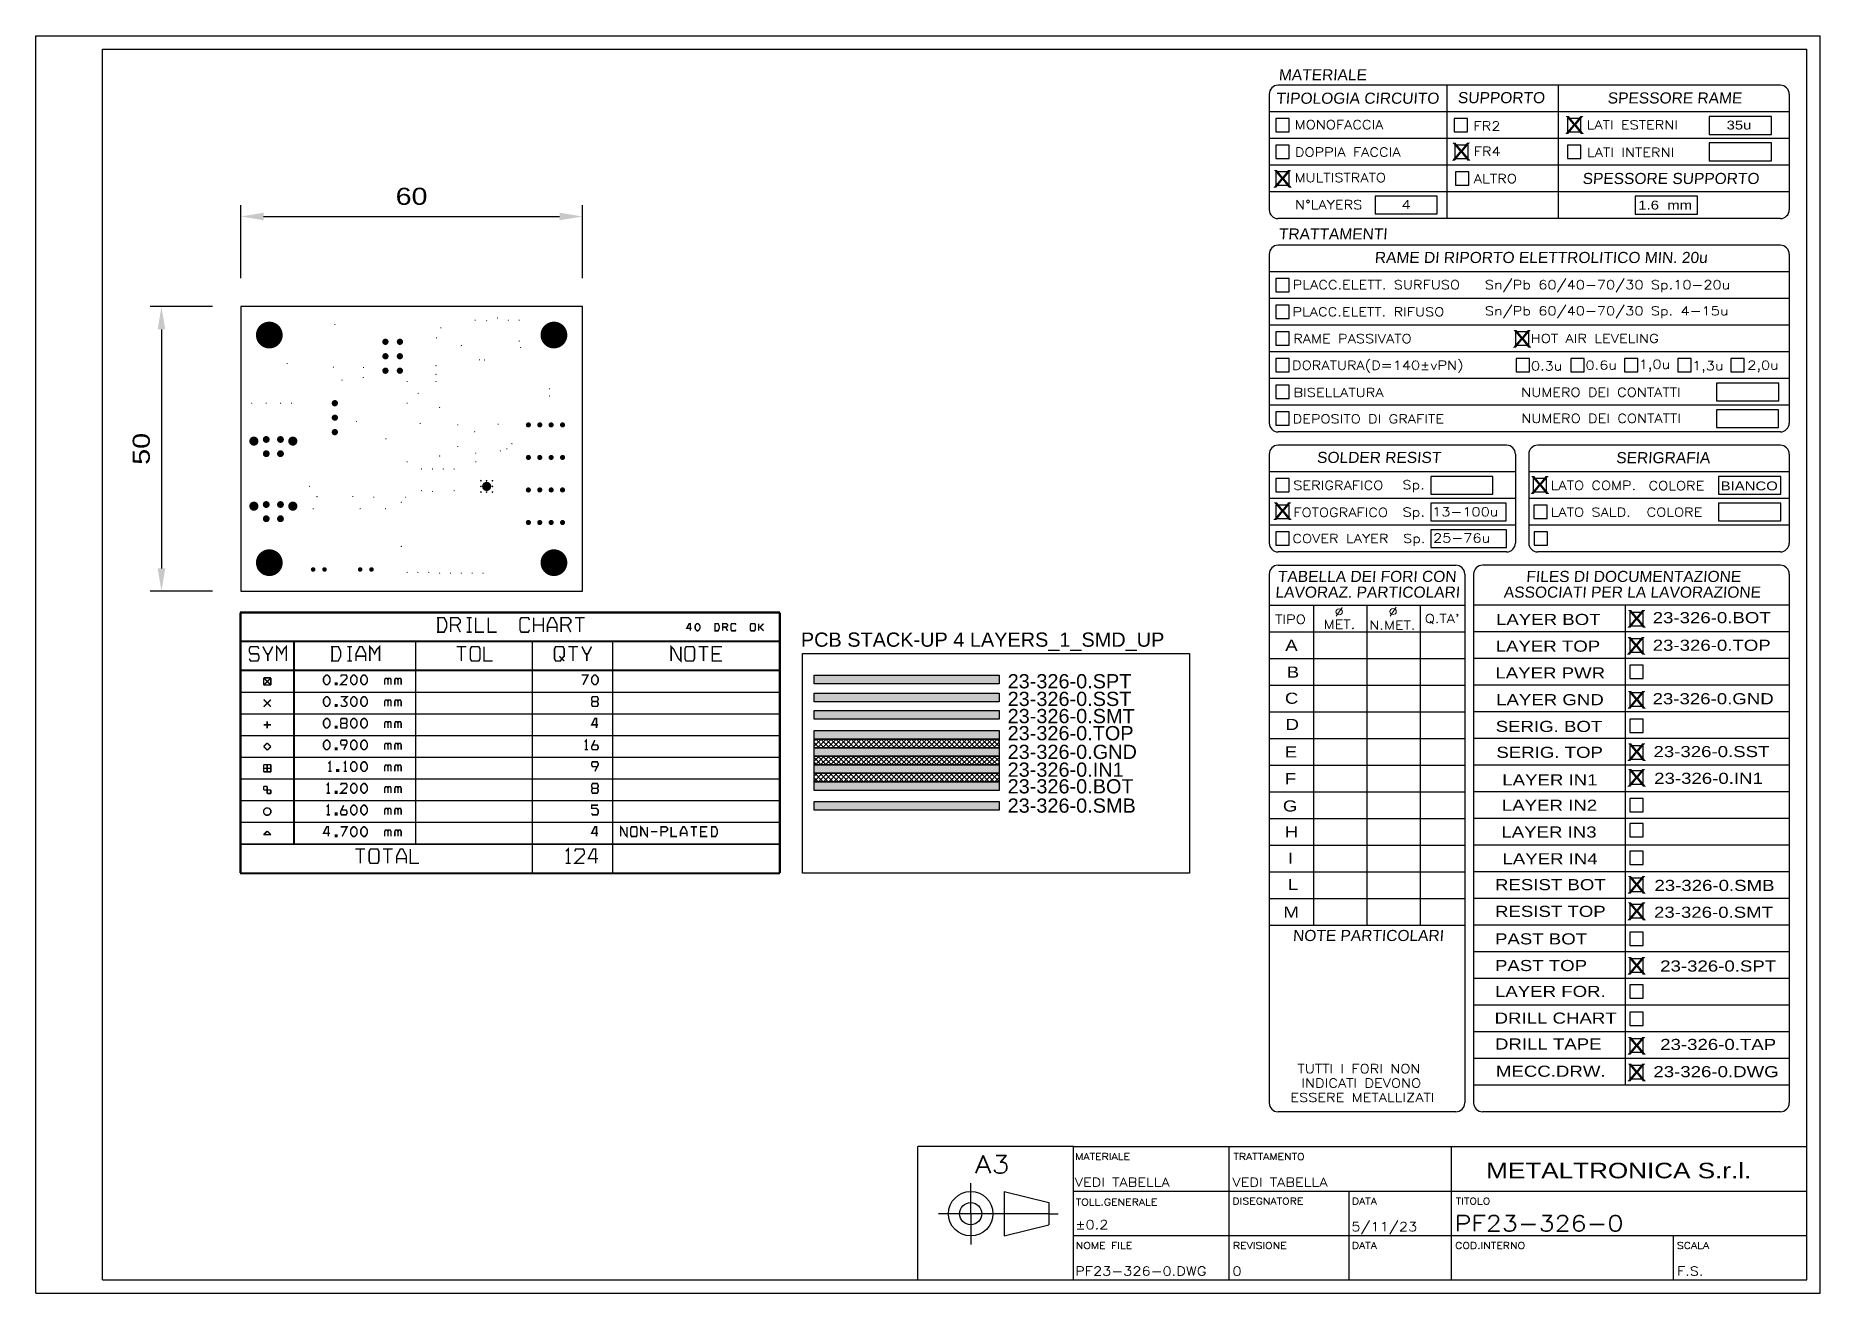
# Paper-space layout 'Layout1' of a CAD drawing. Extents: x 0 to 402, y 0 to 283.
# The model-space entities are those that its viewports show. They can reach past a viewport. Long polylines and large blocks are cut down to what shows.
import ezdxf
from ezdxf.enums import TextEntityAlignment as Align

# ---------------------------------------------------------------- set-up
doc = ezdxf.new("R2010")
doc.units = 0
doc.header["$LTSCALE"] = 10
doc.header["$MEASUREMENT"] = 0
doc.layers.get('0').update_dxf_attribs({"linetype": 'CONTINUOUS'})
doc.layers.get('Defpoints').update_dxf_attribs({"linetype": 'CONTINUOUS'})
for name, color, linetype in [('23-326-0_DRD', 2, 'CONTINUOUS'), ('ATTRIBUTI', 7, 'CONTINUOUS'), ('CARTIGLIO', 7, 'CONTINUOUS'), ('OGGETTO', 7, 'CONTINUOUS'), ('QUOTE', 6, 'CONTINUOUS'), ('TABELLA', 7, 'CONTINUOUS'), ('THRUHOLE_NPT', 13, 'CONTINUOUS'), ('THRUHOLE_TAP', 8, 'CONTINUOUS'), ('VIEWPORT', 7, 'CONTINUOUS')]:
    doc.layers.add(name, color=color, linetype=linetype)
doc.layers.get('VIEWPORT').off()
doc.styles.add('ROMANS', font='romans', dxfattribs={"height": 4})
doc.styles.add('STILE25', font='arial.ttf', dxfattribs={"width": 1.2, "height": 2.5})
doc.styles.add('STILE3', font='arial.ttf', dxfattribs={"width": 1.2, "height": 3})
doc.styles.add('STILE35', font='arial.ttf', dxfattribs={"width": 1.2, "height": 3.5})
doc.styles.add('STYLE4', font='arial.ttf', dxfattribs={"width": 1.2, "height": 4})
doc.dimstyles.new('QUOTE', dxfattribs={"dimscale": 0, "dimtxt": 3, "dimasz": 4, "dimexe": 2, "dimexo": 5, "dimgap": 2, "dimtad": 1, "dimdec": 1, "dimzin": 13, "dimdsep": 46, "dimtxsty": 'STILE3', "dimcen": 0, "dimclrt": 7, "dimadec": 0, "dimazin": 0, "dimtfac": 0.666667, "dimtdec": 1, "dimtofl": 0, "dimtmove": 2, "dimatfit": 3, "dimfxl": 0, "dimtolj": 1, "dimtzin": 13, "dimarcsym": 0})

psp = doc.layouts.get("Layout1")

msp = doc.modelspace()

# ---------------------------------------------------------------- texts
at = {"layer": 'OGGETTO', "style": 'STILE25'}
for s, p in [('PCB STACK-UP 4 LAYERS_1_SMD_UP', (217.91, 247.68)), ('23-326-0.SPT', (254.23, 240.37)), ('23-326-0.SST', (254.23, 237.27)), ('23-326-0.SMT', (254.23, 234.25)), ('23-326-0.TOP', (254.23, 231.25)), ('23-326-0.GND', (254.23, 227.96)), ('23-326-0.IN1', (254.23, 224.84)), ('23-326-0.BOT', (254.23, 221.91)), ('23-326-0.SMB', (254.23, 218.52))]:
    msp.add_text(s, height=2.5, dxfattribs=at).set_placement(p)

# ---------------------------------------------------------------- blocks, each defined once
blk = doc.blocks.new('QD')
at = {"layer": 'ATTRIBUTI', "linetype": 'Continuous'}
blk.add_lwpolyline([(-1.5, 1.5), (-1.5, -1.5), (1.5, -1.5), (1.5, 1.5)], close=True, dxfattribs=at)
blk = doc.blocks.new('TABELLAPCB2')
at = {"layer": 'ATTRIBUTI', "color": 6, "linetype": 'Continuous'}
for p, q in [((116, 239.99), (102, 239.99)), ((102, 239.99), (102, 235.99)), ((116, 235.99), (116, 239.99)), ((102, 235.99), (116, 235.99))]:
    blk.add_line(p, q, dxfattribs=at)
for points in [[(102, 241.91), (116, 241.91), (116, 245.91), (102, 245.91)], [(26.82, 224.03), (40.82, 224.03), (40.82, 228.03), (26.82, 228.03)], [(85.36, 223.98), (99.36, 223.98), (99.36, 227.98), (85.36, 227.98)], [(103.65, 181.96), (117.65, 181.96), (117.65, 185.96), (103.65, 185.96)], [(103.61, 175.96), (117.61, 175.96), (117.61, 179.96), (103.61, 179.96)], [(39.33, 160.95), (53.33, 160.95), (53.33, 164.95), (39.33, 164.95)], [(104.08, 160.96), (118.08, 160.96), (118.08, 164.96), (104.08, 164.96)], [(39.34, 154.96), (56.34, 154.96), (56.34, 158.96), (39.34, 158.96)], [(104.09, 154.96), (118.09, 154.96), (118.09, 158.96), (104.09, 158.96)], [(39.4, 148.96), (56.4, 148.96), (56.4, 152.96), (39.4, 152.96)]]:
    blk.add_lwpolyline(points, close=True, dxfattribs=at)
at = {"layer": 'TABELLA', "color": 1, "linetype": 'Continuous'}
for p, q in [((118, 252.96), (5, 252.96)), ((43, 252.96), (43, 222.96)), ((68, 252.96), (68, 222.96)), ((3, 250.96), (3, 224.96)), ((120, 250.96), (120, 224.96)), ((120, 246.96), (3, 246.96)), ((118, 222.96), (5, 222.96)), ((118, 216.96), (5, 216.96)), ((3, 214.96), (3, 176.96)), ((120, 214.96), (120, 176.96)), ((120, 210.96), (3, 210.96)), ((118, 174.96), (5, 174.96)), ((3, 169.96), (3, 149.96)), ((56.41, 171.96), (5, 171.96)), ((58.41, 169.96), (58.41, 149.96)), ((61.41, 169.96), (61.41, 149.96)), ((118, 171.96), (63.41, 171.96)), ((120, 169.96), (120, 149.96)), ((58.41, 165.96), (3, 165.96)), ((120, 165.96), (61.41, 165.96)), ((56.41, 147.96), (5, 147.96)), ((5, 144.96), (45, 144.96)), ((118, 144.96), (51, 144.96)), ((118, 147.96), (63.41, 147.96)), ((3, 142.96), (3, 111.96)), ((47, 142.96), (47, 23.96)), ((49, 142.96), (49, 23.96)), ((120, 142.96), (120, 23.96)), ((3, 135.96), (47, 135.96)), ((120, 135.96), (49, 135.96)), ((3, 111.96), (3, 108.96)), ((3, 108.96), (3, 66.96)), ((3, 66.96), (3, 63.96)), ((3, 63.96), (47, 63.96)), ((3, 63.96), (3, 23.96)), ((45, 21.96), (5, 21.96)), ((118, 21.96), (51, 21.96))]:
    blk.add_line(p, q, dxfattribs=at)
at = {"layer": 'TABELLA', "color": 6, "linetype": 'Continuous'}
for p, q in [((120, 240.96), (3, 240.96)), ((120, 234.96), (3, 234.96)), ((120, 228.96), (3, 228.96)), ((120, 204.96), (3, 204.96)), ((120, 198.96), (3, 198.96)), ((120, 192.96), (3, 192.96)), ((120, 186.96), (3, 186.96)), ((120, 180.96), (3, 180.96)), ((58.41, 159.96), (3, 159.96)), ((120, 159.96), (61.41, 159.96)), ((58.41, 153.96), (3, 153.96)), ((120, 153.96), (61.41, 153.96)), ((13, 135.96), (13, 63.96)), ((25, 135.96), (25, 63.96)), ((37, 135.96), (37, 63.96)), ((83.05, 135.96), (83.05, 27.96)), ((3, 129.96), (47, 129.96)), ((120, 129.96), (49, 129.96)), ((3, 123.96), (47, 123.96)), ((120, 123.96), (49, 123.96)), ((3, 117.96), (47, 117.96)), ((120, 117.96), (49, 117.96)), ((3, 111.96), (47, 111.96)), ((120, 111.96), (49, 111.96)), ((3, 105.96), (47, 105.96)), ((120, 105.96), (49, 105.96)), ((3, 99.96), (47, 99.96)), ((120, 99.96), (49, 99.96)), ((3, 93.96), (47, 93.96)), ((120, 93.96), (49, 93.96)), ((3, 87.96), (47, 87.96)), ((120, 87.96), (49, 87.96)), ((3, 81.96), (47, 81.96)), ((120, 81.96), (49, 81.96)), ((3, 75.96), (47, 75.96)), ((120, 75.96), (49, 75.96)), ((3, 69.96), (47, 69.96)), ((120, 69.96), (49, 69.96)), ((120, 63.96), (49, 63.96)), ((120, 57.96), (49, 57.96)), ((120, 51.96), (49, 51.96)), ((120, 45.96), (49, 45.96)), ((120, 39.96), (49, 39.96)), ((120, 33.96), (49, 33.96)), ((120, 27.96), (49, 27.96))]:
    blk.add_line(p, q, dxfattribs=at)
at = {"layer": 'TABELLA', "color": 1, "linetype": 'Continuous'}
for centre, start, end in [((5, 250.96), 90, 180), ((118, 250.96), 0, 90), ((5, 224.96), 180, 270), ((118, 224.96), 270, 0), ((5, 214.96), 90, 180), ((118, 214.96), 0, 90), ((5, 176.96), 180, 270), ((118, 176.96), 270, 0), ((5, 169.96), 90, 180), ((56.41, 169.96), 0, 90), ((63.41, 169.96), 90, 180), ((118, 169.96), 0, 90), ((5, 149.96), 180, 270), ((56.41, 149.96), 270, 0), ((63.41, 149.96), 180, 270), ((118, 149.96), 270, 0), ((5, 142.96), 90, 180), ((45, 142.96), 0, 90), ((51, 142.96), 90, 180), ((118, 142.96), 0, 90), ((5, 23.96), 180, 270), ((45, 23.96), 270, 0), ((51, 23.96), 180, 270), ((118, 23.96), 270, 0)]:
    blk.add_arc(centre, 2, start, end, dxfattribs=at)
at = {"layer": 'TABELLA', "linetype": 'Continuous'}
for p in [(6, 244), (46.11, 243.96), (71.62, 243.96), (6, 238), (46.25, 237.96), (71.62, 237.96), (6, 232), (46.4, 231.96), (6, 208), (6, 202), (6, 196), (59.91, 195.96), (6, 190), (60.05, 189.96), (72.34, 189.96), (84.42, 189.96), (96.42, 189.96), (108.34, 189.96), (6, 184), (6, 178), (6, 163), (63.9, 162.96), (6, 157), (64.05, 156.96), (6, 151), (64.11, 150.96), (85.62, 132.85), (85.62, 126.9), (85.62, 120.96), (85.62, 114.74), (85.62, 108.8), (85.62, 102.85), (85.62, 97.18), (85.62, 90.93), (85.62, 85.36), (85.62, 79.15), (85.62, 73.07), (85.62, 67.12), (85.62, 60.86), (85.62, 54.86), (85.62, 49.03), (85.62, 42.85), (85.62, 36.85), (85.62, 30.87)]:
    blk.add_blockref('QD', p, dxfattribs=at)
at = {"layer": 'ATTRIBUTI', "linetype": 'Continuous', "width": 1.2, "flags": 8}
for tag, height, style, p in [('X', 4, 'STYLE4', (6.1, 244.01)), ('X', 4, 'STYLE4', (71.7, 244.01)), ('VAL', 2, 'STILE25', (108.7, 244.01)), ('X', 4, 'STYLE4', (6, 237.91)), ('X', 4, 'STYLE4', (46.2, 238.01)), ('VAL', 2, 'STILE25', (92.09, 226)), ('X', 4, 'STYLE4', (6, 208.01)), ('X', 4, 'STYLE4', (6, 163.01)), ('X', 4, 'STYLE4', (63.9, 163.01)), ('VAL', 2, 'STILE25', (46.4, 163.01)), ('COL', 2, 'STILE25', (111, 162.81))]:
    blk.add_attdef(tag, text='', height=height, dxfattribs=dict(at, style=style)).set_placement(p, align=Align.MIDDLE_CENTER)
at = {"layer": 'ATTRIBUTI', "linetype": 'Continuous', "width": 1.2}
for tag, height, style, p in [('X', 4, 'STYLE4', (46.1, 244.01)), ('X', 4, 'STYLE4', (71.6, 238.01)), ('VAL', 2, 'STILE25', (108.96, 238.08)), ('X', 4, 'STYLE4', (6, 231.91)), ('X', 4, 'STYLE4', (46.4, 232.01)), ('X', 4, 'STYLE4', (6, 202.01)), ('X', 4, 'STYLE4', (6, 196.01)), ('X', 4, 'STYLE4', (59.9, 195.91)), ('X', 4, 'STYLE4', (6, 190.01)), ('X', 4, 'STYLE4', (60, 189.91)), ('X', 4, 'STYLE4', (72.3, 189.91)), ('X', 4, 'STYLE4', (84.4, 189.91)), ('X', 4, 'STYLE4', (96.4, 190.01)), ('X', 4, 'STYLE4', (108.3, 190.01)), ('X', 4, 'STYLE4', (6, 184.01)), ('NUM', 2, 'STILE25', (110.99, 183.91)), ('X', 4, 'STYLE4', (6, 178.01)), ('NUM', 2, 'STILE25', (111.02, 178.01)), ('X', 4, 'STYLE4', (6, 157.11)), ('X', 4, 'STYLE4', (64, 157.01)), ('BIANCO', 2, 'STILE25', (111.1, 156.91)), ('X', 4, 'STYLE4', (6, 151.01)), ('X', 4, 'STYLE4', (85.68, 132.91)), ('CSXXXR1.BOT', 2.5, 'STILE25', (102.56, 133.16)), ('X', 4, 'STYLE4', (85.54, 126.83)), ('DIA', 2.5, 'STILE25', (19.2, 127.01)), ('DIA', 2.5, 'STILE25', (31.1, 126.91)), ('QTA', 2.5, 'STILE25', (42.1, 126.91)), ('CSXXXR1.TOP', 2.5, 'STILE25', (102.56, 126.94)), ('DIA', 2.5, 'STILE25', (19.2, 120.91)), ('DIA', 2.5, 'STILE25', (31.1, 121.01)), ('QTA', 2.5, 'STILE25', (42.1, 120.91)), ('X', 4, 'STYLE4', (85.68, 120.88)), ('CSXXXR1.PWR', 2.5, 'STILE25', (103.25, 121)), ('X', 4, 'STYLE4', (85.68, 114.67)), ('DIA', 2.5, 'STILE25', (19.1, 114.91)), ('DIA', 2.5, 'STILE25', (31.1, 114.81)), ('QTA', 2.5, 'STILE25', (42, 114.91)), ('CSXXXR1.GND', 2.5, 'STILE25', (102.89, 114.92)), ('DIA', 2.5, 'STILE25', (19.1, 108.91)), ('DIA', 2.5, 'STILE25', (31.2, 108.91)), ('QTA', 2.5, 'STILE25', (42.1, 108.91)), ('X', 4, 'STYLE4', (85.68, 108.86)), ('CSXXXR1.SSB', 2.5, 'STILE25', (102.57, 108.97)), ('X', 4, 'STYLE4', (85.68, 102.91)), ('DIA', 2.5, 'STILE25', (19, 102.91)), ('DIA', 2.5, 'STILE25', (31.3, 103.11)), ('QTA', 2.5, 'STILE25', (42.3, 102.91)), ('CSXXXR1.SST', 2.5, 'STILE25', (102.5, 103.03)), ('DIA', 2.5, 'STILE25', (19.1, 96.91)), ('DIA', 2.5, 'STILE25', (31.3, 97.11)), ('QTA', 2.5, 'STILE25', (42.2, 97.21)), ('X', 4, 'STYLE4', (85.68, 97.13)), ('CSXXXR1.IN1', 2.5, 'STILE25', (101.84, 97.01)), ('X', 4, 'STYLE4', (85.68, 90.99)), ('CSXXXR1.IN2', 2.5, 'STILE25', (101.79, 91.24)), ('DIA', 2.5, 'STILE25', (19.2, 90.91)), ('DIA', 2.5, 'STILE25', (31.3, 91.01)), ('QTA', 2.5, 'STILE25', (42, 90.91)), ('DIA', 2.5, 'STILE25', (19.2, 84.91)), ('DIA', 2.5, 'STILE25', (31.4, 85.11)), ('QTA', 2.5, 'STILE25', (42, 84.91)), ('X', 4, 'STYLE4', (85.68, 85.58)), ('CSXXXR1.IN3', 2.5, 'STILE25', (101.63, 84.93)), ('X', 4, 'STYLE4', (85.68, 79.23)), ('DIA', 2.5, 'STILE25', (19.1, 78.91)), ('DIA', 2.5, 'STILE25', (31.4, 79.01)), ('QTA', 2.5, 'STILE25', (42.1, 79.01)), ('CSXXXR1.IN4', 2.5, 'STILE25', (101.78, 78.94)), ('DIA', 2.5, 'STILE25', (19.1, 72.91)), ('DIA', 2.5, 'STILE25', (31.3, 73.01)), ('QTA', 2.5, 'STILE25', (41.9, 73.01)), ('X', 4, 'STYLE4', (85.68, 73.02)), ('CSXXXR1.SMB', 2.5, 'STILE25', (103.19, 72.9)), ('DIA', 2.5, 'STILE25', (31.3, 67.11)), ('X', 4, 'STYLE4', (85.68, 67.07)), ('DIA', 2.5, 'STILE25', (19.1, 66.91)), ('QTA', 2.5, 'STILE25', (42, 66.91)), ('CSXXXR1.SMT', 2.5, 'STILE25', (102.97, 66.87)), ('X', 4, 'STYLE4', (85.68, 60.81)), ('CSXXXR1.SPB', 2.5, 'STILE25', (102.72, 60.95)), ('X', 4, 'STYLE4', (85.68, 54.81)), ('CSXXXR1.SMT', 2.5, 'STILE25', (104.02, 54.77)), ('X', 4, 'STYLE4', (85.68, 48.99)), ('CSXXXR1.DRL', 2.5, 'STILE25', (104.09, 48.95)), ('X', 4, 'STYLE4', (85.68, 42.8)), ('CSXXXR1.DRD', 2.5, 'STILE25', (104.36, 43.13)), ('X', 4, 'STYLE4', (85.68, 36.8)), ('CSXXXR1.TAP', 2.5, 'STILE25', (104.02, 37.12)), ('X', 4, 'STYLE4', (85.68, 30.82)), ('CSXXXR1.DWG', 2.5, 'STILE25', (103.53, 31))]:
    blk.add_attdef(tag, text='', height=height, dxfattribs=dict(at, style=style)).set_placement(p, align=Align.MIDDLE_CENTER)
at = {"layer": 'TABELLA', "linetype": 'Continuous', "style": 'STILE25', "oblique": 4}
for s, p in [('MATERIALE', (5.12, 254.07)), ('TIPOLOGIA CIRCUITO', (4.54, 248.8)), ('SUPPORTO', (45.4, 248.93)), ('SPESSORE RAME', (79.1, 248.86)), ('SPESSORE SUPPORTO', (73.45, 230.74)), ('TRATTAMENTI', (5.12, 218.26)), ('RAME DI RIPORTO ELETTROLITICO MIN. 20u', (26.7, 212.96)), ('SOLDER RESIST', (13.71, 167.97)), ('SERIGRAFIA', (81.02, 167.91)), ('TABELLA DEI FORI CON', (4.9, 141.19)), ('FILES DI DOCUMENTAZIONE', (60.8, 141.19)), ('LAVORAZ. PARTICOLARI', (4.35, 137.65)), ('ASSOCIATI PER LA LAVORAZIONE', (55.73, 137.65)), ('NOTE PARTICOLARI', (8.3, 60.39))]:
    blk.add_text(s, height=2.5, dxfattribs=at).set_placement(p)
at = {"layer": 'TABELLA', "linetype": 'Continuous', "width": 1.2}
for s, height, style, p in [('MONOFACCIA', 2, 'ROMANS', (8.75, 243.1)), ('LATI ESTERNI', 2, 'ROMANS', (74.41, 243.06)), ('FR2', 2, 'ROMANS', (48.96, 242.8)), ('DOPPIA FACCIA', 2, 'ROMANS', (8.78, 236.93)), ('FR4', 2, 'ROMANS', (49.03, 237.1)), ('LATI INTERNI', 2, 'ROMANS', (74.49, 236.85)), ('MULTISTRATO', 2, 'ROMANS', (8.7, 231.18)), ('ALTRO', 2, 'ROMANS', (49.05, 230.96)), ('N°LAYERS', 2, 'ROMANS', (8.83, 225.09)), ('PLACC.ELETT. SURFUSO ', 2, 'ROMANS', (8.29, 207.08)), ('Sn/Pb 60/40-70/30 Sp.10-20u', 2, 'ROMANS', (51.52, 207.08)), ('PLACC.ELETT. RIFUSO ', 2, 'ROMANS', (8.24, 200.99)), ('Sn/Pb 60/40-70/30 Sp. 4-15u', 2, 'ROMANS', (51.52, 201.2)), ('RAME PASSIVATO', 2, 'ROMANS', (8.41, 194.95)), ('HOT AIR LEVELING', 2, 'ROMANS', (61.84, 194.99)), ('DORATURA(D=140%%PvPN)', 2, 'ROMANS', (8.15, 188.96)), ('0.3u', 2, 'ROMANS', (61.89, 188.8)), ('0.6u', 2, 'ROMANS', (74.17, 188.99)), ('1,0u', 2, 'ROMANS', (86.13, 189.19)), ('1,3u', 2, 'ROMANS', (98.14, 188.87)), ('2,0u', 2, 'ROMANS', (110.56, 188.99)), ('BISELLATURA', 2, 'ROMANS', (8.47, 182.83)), ('NUMERO DEI CONTATTI', 2, 'ROMANS', (59.68, 182.87)), ('DEPOSITO DI GRAFITE', 2, 'ROMANS', (8.27, 176.89)), ('NUMERO DEI CONTATTI', 2, 'ROMANS', (59.72, 176.99)), ('SERIGRAFICO ', 2, 'ROMANS', (8.42, 161.95)), ('Sp.', 2, 'ROMANS', (32.98, 162.07)), ('LATO COMP.', 2, 'ROMANS', (66.34, 161.92)), ('COLORE', 2, 'ROMANS', (88.35, 161.87)), ('FOTOGRAFICO ', 2, 'ROMANS', (8.44, 155.84)), ('Sp.', 2, 'ROMANS', (33.02, 155.93)), ('13-100u', 2, 'ROMANS', (39.67, 155.98)), ('LATO SALD.', 2, 'ROMANS', (66.34, 155.9)), ('COLORE', 2, 'ROMANS', (87.91, 155.9)), ('COVER LAYER ', 2, 'ROMANS', (8.23, 149.97)), ('Sp.', 2, 'ROMANS', (33.12, 149.98)), ('25-76u', 2, 'ROMANS', (39.88, 150.08)), ('TIPO', 2, 'ROMANS', (4.34, 131.78)), ('MET.', 2, 'ROMANS', (15.25, 130.65)), ('%%C', 2, 'ROMANS', (17.72, 133.47)), ('%%C', 2, 'ROMANS', (29.85, 133.53)), ("Q.TA'", 2, 'ROMANS', (38.01, 131.96)), ('LAYER BOT', 2.5, 'STILE25', (54.03, 131.51)), ('N.MET.', 2, 'ROMANS', (25.51, 130.47)), ('A', 2.5, 'STILE25', (6.61, 125.68)), ('LAYER TOP', 2.5, 'STILE25', (53.95, 125.5)), ('B', 2.5, 'STILE25', (6.96, 119.66)), ('LAYER PWR', 2.5, 'STILE25', (53.89, 119.48)), ('C', 2.5, 'STILE25', (6.54, 113.78)), ('LAYER GND', 2.5, 'STILE25', (54.06, 113.46)), ('D', 2.5, 'STILE25', (6.68, 107.88)), ('SERIG. BOT', 2.5, 'STILE25', (53.96, 107.44)), ('E', 2.5, 'STILE25', (6.49, 101.71)), ('SERIG. TOP', 2.5, 'STILE25', (54.11, 101.61)), ('F', 2.5, 'STILE25', (6.51, 95.68)), ('LAYER IN1', 2.5, 'STILE25', (55.44, 95.41)), ('G', 2.5, 'STILE25', (6.08, 89.54)), ('LAYER IN2', 2.5, 'STILE25', (55.35, 89.7)), ('H', 2.5, 'STILE25', (6.49, 83.72)), ('LAYER IN3', 2.5, 'STILE25', (55.23, 83.68)), ('I', 2.5, 'STILE25', (7.23, 77.79)), ('LAYER IN4', 2.5, 'STILE25', (55.48, 77.66)), ('L', 2.5, 'STILE25', (7.2, 71.87)), ('RESIST BOT', 2.5, 'STILE25', (53.8, 71.83)), ('RESIST TOP', 2.5, 'STILE25', (53.8, 65.82)), ('M', 2.5, 'STILE25', (6.2, 65.65)), ('PAST BOT', 2.5, 'STILE25', (53.8, 59.63)), ('PAST TOP', 2.5, 'STILE25', (53.8, 53.63)), ('LAYER FOR.', 2.5, 'STILE25', (53.8, 47.81)), ('DRILL CHART', 2.5, 'STILE25', (53.71, 41.8)), ('DRILL TAPE', 2.5, 'STILE25', (53.8, 35.98)), ('TUTTI I FORI NON', 2, 'ROMANS', (9.36, 30.67)), ('MECC.DRW.', 2.5, 'STILE25', (54.01, 29.85)), ('INDICATI DEVONO', 2, 'ROMANS', (10.24, 27.43)), ('ESSERE METALLIZATI', 2, 'ROMANS', (7.78, 24.19))]:
    blk.add_text(s, height=height, dxfattribs=dict(at, style=style)).set_placement(p)
at = {"layer": 'TABELLA', "linetype": 'Continuous', "style": 'STILE25', "width": 1.2}
blk.add_attdef('NUM', text='', height=2, dxfattribs=at).set_placement((33.83, 226.12), align=Align.MIDDLE_CENTER)
blk = doc.blocks.new('A3METALTRONICA')
at = {"layer": 'CARTIGLIO', "color": 6, "linetype": 'Continuous'}
for p, q in [((0, 283), (401.5, 283)), ((0, 0), (0, 283)), ((401.5, 0), (401.5, 283)), ((233.5, 3), (233.5, 33)), ((268.5, 3), (268.5, 33)), ((318.5, 3), (318.5, 33)), ((233.5, 23), (398.5, 23)), ((295.5, 3), (295.5, 23)), ((233.5, 13), (398.5, 13)), ((368.5, 3), (368.5, 13)), ((0, 0), (401.5, 0))]:
    blk.add_line(p, q, dxfattribs=at)
at = {"layer": 'CARTIGLIO', "color": 1, "linetype": 'Continuous'}
for p, q in [((15, 280), (398.5, 280)), ((15, 3), (15, 280)), ((398.5, 3), (398.5, 280)), ((198.5, 3), (198.5, 33)), ((233.5, 33), (198.5, 33)), ((233.5, 33), (398.5, 33)), ((15, 3), (398.5, 3))]:
    blk.add_line(p, q, dxfattribs=at)
at = {"layer": 'CARTIGLIO', "color": 6}
for p, q in [((210.37, 17.91), (210.37, 24.81)), ((227.92, 17.91), (203.08, 17.91)), ((210.37, 17.91), (210.37, 11)), ((227.92, 17.91), (230, 17.91))]:
    blk.add_line(p, q, dxfattribs=at)
at = {"layer": 'CARTIGLIO', "color": 1}
for p, q in [((217.92, 22.91), (227.92, 20.41)), ((217.92, 22.91), (217.92, 12.91)), ((227.92, 20.41), (227.92, 15.41)), ((217.92, 12.91), (227.92, 15.41))]:
    blk.add_line(p, q, dxfattribs=at)
for radius in [5, 2.5]:
    blk.add_circle((210.37, 17.91), radius, dxfattribs=at)
at = {"layer": 'CARTIGLIO', "color": 1, "linetype": 'Continuous', "style": 'ROMANS', "width": 1.2}
blk.add_text('A3', height=4, dxfattribs=at).set_placement((211.32, 27.03))
at = {"layer": 'CARTIGLIO', "color": 0, "linetype": 'Continuous', "style": 'ROMANS', "width": 1.2}
for s, p in [('MATERIALE', (233.87, 30)), ('TRATTAMENTO', (269.45, 30)), ('TOLL.GENERALE', (233.99, 19.77)), ('DISEGNATORE', (269.23, 20)), ('DATA', (296.11, 20)), ('TITOLO', (319.47, 20)), ('NOME FILE', (233.99, 10)), ('REVISIONE', (269.35, 10)), ('DATA', (296.11, 10)), ('COD.INTERNO', (319.35, 10)), ('SCALA', (369.23, 10))]:
    blk.add_text(s, height=1.5, dxfattribs=at).set_placement(p)
at = {"layer": 'CARTIGLIO', "linetype": 'Continuous', "style": 'STILE35', "width": 1.2}
blk.add_text('METALTRONICA S.r.l.', height=3.5, dxfattribs=at).set_placement((326.33, 25.88))
at = {"layer": 'CARTIGLIO', "color": 0, "linetype": 'Continuous', "style": 'ROMANS', "width": 1.2}
for tag, p, height in [('MATERIALE', (233.75, 24), 2), ('TRATTAMENTO', (269.23, 24), 2), ('TITOLO', (319.23, 14), 3.5), ('DISEGNATORE', (269.23, 14), 2), ('DATADIS', (295.99, 14), 2), ('NOMEFILE', (233.87, 4), 2), ('REVISIONE', (269.23, 4), 2), ('DATAREV', (295.99, 4), 2), ('CODICE', (319.35, 4), 2), ('SCALA', (369.25, 4), 2)]:
    blk.add_attdef(tag, p, '', height=height, dxfattribs=at)
at = {"layer": 'CARTIGLIO', "color": 0, "linetype": 'Continuous', "style": 'ROMANS', "width": 1.2, "flags": 8}
blk.add_attdef('TOLLERANZA', text='', height=2, dxfattribs=at).set_placement((233.93, 13.85), align=Align.BOTTOM_LEFT)
blk = doc.blocks.new('ROUND_1')
at = {"const_width": 2.3495}
blk.add_lwpolyline([(-1.17475, 0, 1), (1.17475, 0, 1)], format="xyb", close=True, dxfattribs=at)
blk = doc.blocks.new('ROUND_64')
at = {"const_width": 0.10033}
blk.add_lwpolyline([(-0.050164, 0, 1), (0.050164, 0, 1)], format="xyb", close=True, dxfattribs=at)
blk = doc.blocks.new('ROUND_12')
at = {"const_width": 0.59944}
blk.add_lwpolyline([(-0.29972, 0, 1), (0.29972, 0, 1)], format="xyb", close=True, dxfattribs=at)
blk = doc.blocks.new('ROUND_23')
at = {"const_width": 0.8001}
blk.add_lwpolyline([(-0.40005, 0, 1), (0.40005, 0, 1)], format="xyb", close=True, dxfattribs=at)
blk = doc.blocks.new('ROUND_24')
at = {"const_width": 0.44958}
blk.add_lwpolyline([(-0.22479, 0, 1), (0.22479, 0, 1)], format="xyb", close=True, dxfattribs=at)
blk = doc.blocks.new('ROUND_65')
at = {"const_width": 0.54991}
blk.add_lwpolyline([(-0.274954, 0, 1), (0.274954, 0, 1)], format="xyb", close=True, dxfattribs=at)
blk = doc.blocks.new('ROUND_66')
at = {"const_width": 0.40005}
blk.add_lwpolyline([(-0.200024, 0, 1), (0.200024, 0, 1)], format="xyb", close=True, dxfattribs=at)
blk = doc.blocks.new('ROUND_22')
at = {"const_width": 0.14986}
blk.add_lwpolyline([(-0.07493, 0, 1), (0.07493, 0, 1)], format="xyb", close=True, dxfattribs=at)
blk = doc.blocks.new('*D68')
at = {"layer": 'Defpoints', "color": 0, "transparency": 16777216}
for p in [(179.52, 323.28), (119.53, 307.44), (179.52, 307.44)]:
    blk.add_point(p, dxfattribs=at)
at = {"layer": 'QUOTE', "color": 0, "lineweight": -2, "transparency": 16777216}
for p, q in [((119.53, 312.44), (119.53, 325.28)), ((123.53, 323.28), (175.52, 323.28)), ((179.52, 312.44), (179.52, 325.28))]:
    blk.add_line(p, q, dxfattribs=at)
at = {"layer": 'QUOTE', "color": 0, "transparency": 16777216}
for points in [[(123.53, 323.94), (123.53, 322.61), (119.53, 323.28)], [(175.52, 323.94), (175.52, 322.61), (179.52, 323.28)]]:
    blk.add_solid(points, dxfattribs=at)
at = {"layer": 'QUOTE', "color": 7, "transparency": 16777216, "insert": (149.52, 326.81), "char_height": 3, "attachment_point": 5, "style": 'STILE3'}
blk.add_mtext('\\A1;60', dxfattribs=at)
blk = doc.blocks.new('*D69')
at = {"layer": 'Defpoints', "color": 0, "transparency": 16777216}
for p in [(119.53, 307.44), (105.58, 257.45), (119.53, 257.45)]:
    blk.add_point(p, dxfattribs=at)
at = {"layer": 'QUOTE', "color": 0, "lineweight": -2, "transparency": 16777216}
for p, q in [((114.53, 307.44), (103.58, 307.44)), ((105.58, 303.44), (105.58, 261.45)), ((114.53, 257.45), (103.58, 257.45))]:
    blk.add_line(p, q, dxfattribs=at)
at = {"layer": 'QUOTE', "color": 0, "transparency": 16777216}
for points in [[(104.92, 303.44), (106.25, 303.44), (105.58, 307.44)], [(104.92, 261.45), (106.25, 261.45), (105.58, 257.45)]]:
    blk.add_solid(points, dxfattribs=at)
at = {"layer": 'QUOTE', "color": 7, "transparency": 16777216, "insert": (102.05, 282.45), "char_height": 3, "attachment_point": 5, "rotation": 90, "style": 'STILE3'}
blk.add_mtext('\\A1;50', dxfattribs=at)

# ---------------------------------------------------------------- dimensions: what is measured, and where the dimension line sits
at = {"layer": 'QUOTE'}
dim = msp.add_linear_dim(base=(179.52, 323.28), p1=(119.53, 307.44), p2=(179.52, 307.44), dimstyle='QUOTE', override={"dimscale": 1}, dxfattribs=at)
dim.commit()
dim.dimension.update_dxf_attribs({"geometry": '*D68', "text_midpoint": (149.52, 326.81)})
dim = msp.add_linear_dim(base=(105.58, 257.45), p1=(119.53, 307.44), p2=(119.53, 257.45), angle=90, dimstyle='QUOTE', override={"dimscale": 1}, dxfattribs=at)
dim.commit()
dim.dimension.update_dxf_attribs({"geometry": '*D69', "text_midpoint": (102.05, 282.45)})

# ---------------------------------------------------------------- hatches: boundary and pattern name
at = {"layer": 'OGGETTO'}
msp.add_hatch(color=6, dxfattribs=at).paths.add_polyline_path([(220.23, 242.66), (220.23, 241.16), (252.73, 241.16), (252.73, 242.66)])
h = msp.add_hatch(color=7, dxfattribs=at)
h.dxf.hatch_style = 1
h.paths.add_polyline_path([(252.73, 238.01), (252.73, 239.51), (220.23, 239.51), (220.23, 238.01)])
h = msp.add_hatch(color=3, dxfattribs=at)
h.dxf.hatch_style = 1
h.paths.add_polyline_path([(252.73, 234.95), (252.73, 236.45), (220.23, 236.45), (220.23, 234.95)])
h.paths.add_polyline_path([(252.73, 218.99), (252.73, 220.49), (220.23, 220.49), (220.23, 218.99)])
h = msp.add_hatch(color=1, dxfattribs=at)
h.dxf.hatch_style = 1
h.paths.add_polyline_path([(252.73, 232.94), (220.23, 232.94), (220.23, 231.44), (252.73, 231.44)])
h.paths.add_polyline_path([(252.73, 229.94), (220.23, 229.94), (220.23, 228.44), (252.73, 228.44)])
h.paths.add_polyline_path([(252.73, 226.94), (220.23, 226.94), (220.23, 225.44), (252.73, 225.44)])
h.paths.add_polyline_path([(252.73, 223.94), (220.23, 223.94), (220.23, 222.44), (252.73, 222.44)])
h = msp.add_hatch(dxfattribs=at)
h.set_pattern_fill('ANSI37', color=256, scale=5, style=0)
h.set_pattern_definition([(45, (85.31514, -27.5591), (-0.4419417, 0.4419417), []), (135, (85.31514, -27.5591), (-0.4419417, -0.4419417), [])])
h.paths.add_polyline_path([(220.23, 231.44), (220.23, 229.94), (252.73, 229.94), (252.73, 231.44)])
h.paths.add_polyline_path([(220.23, 228.44), (220.23, 226.94), (252.73, 226.94), (252.73, 228.44)])
h.paths.add_polyline_path([(252.73, 223.94), (252.73, 225.44), (220.23, 225.44), (220.23, 223.94)])

# ---------------------------------------------------------------- linework, layer by layer
at = {"layer": '23-326-0_DRD', "color": 1}
for p, q in [((179.52, 307.44), (119.53, 307.44)), ((119.53, 307.44), (119.53, 257.45)), ((179.52, 257.45), (179.52, 307.44)), ((119.53, 257.45), (179.52, 257.45))]:
    msp.add_line(p, q, dxfattribs=at)
at = {"layer": '23-326-0_DRD', "color": 1, "const_width": 0.254}
for points in [[(214.27, 253.77), (119.4, 253.77)], [(119.4, 207.92), (119.4, 253.64)], [(214.14, 253.64), (119.53, 253.64)], [(119.53, 207.92), (119.53, 253.64)], [(153.97, 250.25), (155.24, 250.25), (155.67, 251.1), (155.67, 251.94), (155.24, 252.79), (153.97, 252.79)], [(154.19, 250.25), (154.19, 252.79)], [(156.39, 251.52), (157.66, 251.52), (158.08, 251.94), (158.08, 252.37), (157.66, 252.79), (156.39, 252.79), (156.39, 250.25)], [(157.45, 251.52), (158.08, 250.25)], [(160.07, 252.79), (159.22, 252.79)], [(159.65, 250.25), (159.65, 252.79)], [(162.27, 250.25), (160.79, 250.25), (160.79, 252.79)], [(164.48, 250.25), (162.99, 250.25), (162.99, 252.79)], [(170.25, 250.67), (170.04, 250.25), (168.77, 250.25), (168.56, 250.67), (168.56, 252.37), (168.77, 252.79), (170.04, 252.79), (170.25, 252.37)], [(170.97, 250.25), (170.97, 252.79)], [(172.67, 251.52), (170.97, 251.52)], [(172.67, 250.25), (172.67, 252.79)], [(175.08, 250.25), (175.08, 251.52), (174.44, 252.79), (174.02, 252.79), (173.39, 251.52), (173.39, 250.25)], [(175.08, 251.1), (173.39, 251.1)], [(175.8, 251.52), (177.07, 251.52), (177.49, 251.94), (177.49, 252.37), (177.07, 252.79), (175.8, 252.79), (175.8, 250.25)], [(176.86, 251.52), (177.49, 250.25)], [(179.91, 252.79), (178.21, 252.79)], [(179.06, 250.25), (179.06, 252.79)], [(198.71, 250.91), (197.87, 250.91), (198.29, 251.75), (198.5, 251.75), (198.5, 250.48)], [(199.64, 250.48), (199.43, 250.7), (199.33, 250.91), (199.33, 251.33), (199.43, 251.54), (199.64, 251.75), (199.85, 251.75), (200.07, 251.54), (200.17, 251.33), (200.17, 250.91), (200.07, 250.7), (199.85, 250.48), (199.64, 250.48)], [(202.72, 250.48), (203.36, 250.48), (203.57, 250.91), (203.57, 251.33), (203.36, 251.75), (202.72, 251.75)], [(202.83, 250.48), (202.83, 251.75)], [(204.18, 251.12), (204.82, 251.12), (205.03, 251.33), (205.03, 251.54), (204.82, 251.75), (204.18, 251.75), (204.18, 250.48)], [(204.71, 251.12), (205.03, 250.48)], [(206.49, 250.7), (206.39, 250.48), (205.75, 250.48), (205.64, 250.7), (205.64, 251.54), (205.75, 251.75), (206.39, 251.75), (206.49, 251.54)], [(209.15, 250.48), (209.04, 250.7), (209.04, 251.54), (209.15, 251.75), (209.78, 251.75), (209.89, 251.54), (209.89, 250.7), (209.78, 250.48), (209.15, 250.48)], [(210.5, 251.75), (210.5, 250.48)], [(211.35, 250.48), (210.71, 251.12), (211.35, 251.75)], [(214.14, 207.92), (214.14, 253.64)], [(214.27, 207.92), (214.27, 253.64)], [(214.14, 248.69), (119.53, 248.69)], [(214.14, 248.56), (119.53, 248.56)], [(122.7, 247.29), (122.49, 247.71), (121.22, 247.71), (121.01, 247.29), (121.01, 246.86), (121.22, 246.44), (122.49, 246.44), (122.7, 246.02), (122.7, 245.59), (122.49, 245.17), (121.22, 245.17), (121.01, 245.59)], [(125.12, 247.71), (124.48, 246.44), (124.06, 246.44), (123.42, 247.71)], [(127.53, 245.17), (127.53, 247.71), (127.1, 247.29), (126.68, 246.44), (126.26, 247.29), (125.83, 247.71), (125.83, 245.17)], [(128.8, 213), (128.8, 248.56)], [(128.93, 213), (128.93, 248.56)], [(135.37, 245.17), (136.64, 245.17), (137.06, 246.02), (137.06, 246.86), (136.64, 247.71), (135.37, 247.71)], [(135.58, 245.17), (135.58, 247.71)], [(139.05, 247.71), (138.21, 247.71)], [(138.63, 245.17), (138.63, 247.71)], [(141.47, 245.17), (141.47, 246.44), (140.83, 247.71), (140.41, 247.71), (139.77, 246.44), (139.77, 245.17)], [(143.88, 245.17), (143.88, 247.71), (143.46, 247.29), (143.03, 246.44), (142.61, 247.29), (142.19, 247.71), (142.19, 245.17)], [(150.24, 213), (150.24, 248.56)], [(159.13, 247.71), (157.44, 247.71)], [(158.28, 245.17), (158.28, 247.71)], [(160.07, 250.25), (159.22, 250.25)], [(160.06, 245.17), (159.85, 245.59), (159.85, 247.29), (160.06, 247.71), (161.33, 247.71), (161.54, 247.29), (161.54, 245.59), (161.33, 245.17), (160.06, 245.17)], [(163.74, 245.17), (162.26, 245.17), (162.26, 247.71)], [(170.73, 207.92), (170.73, 248.56)], [(174.63, 245.59), (174.84, 245.17), (175.68, 245.17), (175.9, 245.59), (176.32, 246.02), (176.32, 247.29), (176.11, 247.71), (174.84, 247.71), (174.63, 247.29), (174.63, 245.59)], [(178.73, 247.71), (177.04, 247.71)], [(177.88, 245.17), (177.88, 247.71)], [(181.14, 247.71), (180.51, 246.44), (180.09, 246.44), (179.45, 247.71)], [(184.83, 207.92), (184.83, 248.56)], [(196.82, 247.71), (196.82, 245.17), (196.39, 245.59), (195.55, 247.29), (195.12, 247.71), (195.12, 245.17)], [(197.75, 245.17), (197.54, 245.59), (197.54, 247.29), (197.75, 247.71), (199.02, 247.71), (199.23, 247.29), (199.23, 245.59), (199.02, 245.17), (197.75, 245.17)], [(201.64, 247.71), (199.95, 247.71)], [(200.8, 245.17), (200.8, 247.71)], [(204.06, 245.17), (202.36, 245.17), (202.36, 247.71), (204.06, 247.71)], [(124.27, 245.17), (124.27, 246.44)], [(139.05, 245.17), (138.21, 245.17)], [(141.47, 246.02), (139.77, 246.02)], [(175.47, 246.02), (176.32, 245.17)], [(180.3, 245.17), (180.3, 246.44)], [(203.63, 246.44), (202.36, 246.44)], [(214.14, 243.61), (119.53, 243.61)], [(214.14, 243.48), (119.53, 243.48)], [(123.53, 242.21), (123.53, 240.94)], [(124.8, 242.21), (123.53, 242.21)], [(124.8, 242.21), (123.53, 240.94)], [(124.8, 240.94), (123.53, 242.21)], [(124.8, 240.94), (124.8, 242.21)], [(134.48, 241.01), (134.2, 241.29), (134.05, 241.57), (134.05, 242.14), (134.2, 242.42), (134.48, 242.7), (134.76, 242.7), (135.04, 242.42), (135.18, 242.14), (135.18, 241.57), (135.04, 241.29), (134.76, 241.01), (134.48, 241.01)], [(136.12, 241.01), (136.4, 241.01), (136.4, 241.29), (136.12, 241.29), (136.12, 241.01)], [(138.18, 241.01), (137.05, 241.01), (138.18, 242.14), (138.18, 242.42), (138.03, 242.7), (137.19, 242.7), (137.05, 242.42)], [(139.25, 241.01), (138.97, 241.29), (138.82, 241.57), (138.82, 242.14), (138.97, 242.42), (139.25, 242.7), (139.53, 242.7), (139.81, 242.42), (139.95, 242.14), (139.95, 241.57), (139.81, 241.29), (139.53, 241.01), (139.25, 241.01)], [(141.03, 241.01), (140.74, 241.29), (140.6, 241.57), (140.6, 242.14), (140.74, 242.42), (141.03, 242.7), (141.31, 242.7), (141.59, 242.42), (141.73, 242.14), (141.73, 241.57), (141.59, 241.29), (141.31, 241.01), (141.03, 241.01)], [(145.92, 241.01), (145.92, 241.86), (145.78, 242.14), (145.5, 242.14), (145.36, 241.86), (145.22, 242.14), (144.93, 242.14), (144.79, 241.86), (144.79, 241.01)], [(145.36, 241.01), (145.36, 241.86)], [(147.7, 241.01), (147.7, 241.86), (147.56, 242.14), (147.28, 242.14), (147.13, 241.86), (146.99, 242.14), (146.71, 242.14), (146.57, 241.86), (146.57, 241.01)], [(147.13, 241.01), (147.13, 241.86)], [(179.66, 241.01), (180.51, 242.7), (179.38, 242.7)], [(181.58, 241.01), (181.3, 241.29), (181.16, 241.57), (181.16, 242.14), (181.3, 242.42), (181.58, 242.7), (181.86, 242.7), (182.15, 242.42), (182.29, 242.14), (182.29, 241.57), (182.15, 241.29), (181.86, 241.01), (181.58, 241.01)], [(214.14, 239.67), (119.53, 239.67)], [(123.53, 240.94), (124.8, 240.94)], [(124.8, 238.4), (123.53, 237.13)], [(124.8, 237.13), (123.53, 238.4)], [(134.48, 237.2), (134.2, 237.48), (134.05, 237.76), (134.05, 238.33), (134.2, 238.61), (134.48, 238.89), (134.76, 238.89), (135.04, 238.61), (135.18, 238.33), (135.18, 237.76), (135.04, 237.48), (134.76, 237.2), (134.48, 237.2)], [(137.05, 237.48), (137.33, 237.2), (137.89, 237.2), (138.18, 237.48), (138.18, 237.76), (137.61, 238.33), (138.18, 238.89), (137.05, 238.89)], [(139.25, 237.2), (138.97, 237.48), (138.82, 237.76), (138.82, 238.33), (138.97, 238.61), (139.25, 238.89), (139.53, 238.89), (139.81, 238.61), (139.95, 238.33), (139.95, 237.76), (139.81, 237.48), (139.53, 237.2), (139.25, 237.2)], [(141.03, 237.2), (140.74, 237.48), (140.6, 237.76), (140.6, 238.33), (140.74, 238.61), (141.03, 238.89), (141.31, 238.89), (141.59, 238.61), (141.73, 238.33), (141.73, 237.76), (141.59, 237.48), (141.31, 237.2), (141.03, 237.2)], [(145.92, 237.2), (145.92, 238.05), (145.78, 238.33), (145.5, 238.33), (145.36, 238.05), (145.22, 238.33), (144.93, 238.33), (144.79, 238.05), (144.79, 237.2)], [(147.7, 237.2), (147.7, 238.05), (147.56, 238.33), (147.28, 238.33), (147.13, 238.05), (146.99, 238.33), (146.71, 238.33), (146.57, 238.05), (146.57, 237.2)], [(182.15, 238.05), (182.29, 238.33), (182.29, 238.61), (182.15, 238.89), (181.3, 238.89), (181.16, 238.61), (181.16, 238.33), (181.3, 238.05), (182.15, 238.05), (182.29, 237.76), (182.29, 237.48), (182.15, 237.2), (181.3, 237.2), (181.16, 237.48), (181.16, 237.76), (181.3, 238.05)], [(214.14, 235.86), (119.53, 235.86)], [(134.48, 233.39), (134.2, 233.67), (134.05, 233.95), (134.05, 234.52), (134.2, 234.8), (134.48, 235.08), (134.76, 235.08), (135.04, 234.8), (135.18, 234.52), (135.18, 233.95), (135.04, 233.67), (134.76, 233.39), (134.48, 233.39)], [(136.12, 237.2), (136.4, 237.2), (136.4, 237.48), (136.12, 237.48), (136.12, 237.2)], [(138.03, 234.24), (138.18, 234.52), (138.18, 234.8), (138.03, 235.08), (137.19, 235.08), (137.05, 234.8), (137.05, 234.52), (137.19, 234.24), (138.03, 234.24), (138.18, 233.95), (138.18, 233.67), (138.03, 233.39), (137.19, 233.39), (137.05, 233.67), (137.05, 233.95), (137.19, 234.24)], [(139.25, 233.39), (138.97, 233.67), (138.82, 233.95), (138.82, 234.52), (138.97, 234.8), (139.25, 235.08), (139.53, 235.08), (139.81, 234.8), (139.95, 234.52), (139.95, 233.95), (139.81, 233.67), (139.53, 233.39), (139.25, 233.39)], [(141.03, 233.39), (140.74, 233.67), (140.6, 233.95), (140.6, 234.52), (140.74, 234.8), (141.03, 235.08), (141.31, 235.08), (141.59, 234.8), (141.73, 234.52), (141.73, 233.95), (141.59, 233.67), (141.31, 233.39), (141.03, 233.39)], [(145.36, 237.2), (145.36, 238.05)], [(147.13, 237.2), (147.13, 238.05)], [(182.29, 233.95), (181.16, 233.95), (181.72, 235.08), (182, 235.08), (182, 233.39)], [(214.14, 232.05), (119.53, 232.05)], [(124.8, 233.95), (123.53, 233.95)], [(124.16, 234.59), (124.16, 233.32)], [(136.12, 233.39), (136.4, 233.39), (136.4, 233.67), (136.12, 233.67), (136.12, 233.39)], [(145.92, 233.39), (145.92, 234.24), (145.78, 234.52), (145.5, 234.52), (145.36, 234.24), (145.22, 234.52), (144.93, 234.52), (144.79, 234.24), (144.79, 233.39)], [(145.36, 233.39), (145.36, 234.24)], [(147.7, 233.39), (147.7, 234.24), (147.56, 234.52), (147.28, 234.52), (147.13, 234.24), (146.99, 234.52), (146.71, 234.52), (146.57, 234.24), (146.57, 233.39)], [(147.13, 233.39), (147.13, 234.24)], [(124.16, 230.78), (123.53, 230.14)], [(123.53, 230.14), (124.16, 229.51)], [(124.8, 230.14), (124.16, 230.78)], [(124.16, 229.51), (124.8, 230.14)], [(134.48, 229.58), (134.2, 229.86), (134.05, 230.14), (134.05, 230.71), (134.2, 230.99), (134.48, 231.27), (134.76, 231.27), (135.04, 230.99), (135.18, 230.71), (135.18, 230.14), (135.04, 229.86), (134.76, 229.58), (134.48, 229.58)], [(136.12, 229.58), (136.4, 229.58), (136.4, 229.86), (136.12, 229.86), (136.12, 229.58)], [(138.03, 230.43), (137.19, 230.43), (137.05, 230.71), (137.05, 230.99), (137.19, 231.27), (138.03, 231.27), (138.18, 230.99), (138.18, 230.71), (137.61, 229.58)], [(139.25, 229.58), (138.97, 229.86), (138.82, 230.14), (138.82, 230.71), (138.97, 230.99), (139.25, 231.27), (139.53, 231.27), (139.81, 230.99), (139.95, 230.71), (139.95, 230.14), (139.81, 229.86), (139.53, 229.58), (139.25, 229.58)], [(141.03, 229.58), (140.74, 229.86), (140.6, 230.14), (140.6, 230.71), (140.74, 230.99), (141.03, 231.27), (141.31, 231.27), (141.59, 230.99), (141.73, 230.71), (141.73, 230.14), (141.59, 229.86), (141.31, 229.58), (141.03, 229.58)], [(145.92, 229.58), (145.92, 230.43), (145.78, 230.71), (145.5, 230.71), (145.36, 230.43), (145.22, 230.71), (144.93, 230.71), (144.79, 230.43), (144.79, 229.58)], [(145.36, 229.58), (145.36, 230.43)], [(147.7, 229.58), (147.7, 230.43), (147.56, 230.71), (147.28, 230.71), (147.13, 230.43), (146.99, 230.71), (146.71, 230.71), (146.57, 230.43), (146.57, 229.58)], [(147.13, 229.58), (147.13, 230.43)], [(180.23, 229.58), (180.23, 231.27), (179.94, 230.99)], [(180.51, 229.58), (179.94, 229.58)], [(181.3, 230.43), (182.15, 230.43), (182.29, 230.14), (182.29, 229.86), (182.15, 229.58), (181.3, 229.58), (181.16, 229.86), (181.16, 230.14), (181.72, 231.27)], [(214.14, 228.24), (119.53, 228.24)], [(123.53, 226.97), (123.53, 225.7)], [(124.8, 226.97), (123.53, 226.97)], [(124.8, 226.33), (123.53, 226.33)], [(123.53, 225.7), (124.8, 225.7)], [(124.16, 226.97), (124.16, 225.7)], [(124.8, 225.7), (124.8, 226.97)], [(135.18, 225.77), (135.18, 227.46), (134.9, 227.18)], [(135.47, 225.77), (134.9, 225.77)], [(136.4, 225.77), (136.68, 225.77), (136.68, 226.05), (136.4, 226.05), (136.4, 225.77)], [(137.89, 225.77), (137.89, 227.46), (137.61, 227.18)], [(138.18, 225.77), (137.61, 225.77)], [(139.25, 225.77), (138.97, 226.05), (138.82, 226.33), (138.82, 226.9), (138.97, 227.18), (139.25, 227.46), (139.53, 227.46), (139.81, 227.18), (139.95, 226.9), (139.95, 226.33), (139.81, 226.05), (139.53, 225.77), (139.25, 225.77)], [(141.03, 225.77), (140.74, 226.05), (140.6, 226.33), (140.6, 226.9), (140.74, 227.18), (141.03, 227.46), (141.31, 227.46), (141.59, 227.18), (141.73, 226.9), (141.73, 226.33), (141.59, 226.05), (141.31, 225.77), (141.03, 225.77)], [(145.92, 225.77), (145.92, 226.62), (145.78, 226.9), (145.5, 226.9), (145.36, 226.62), (145.22, 226.9), (144.93, 226.9), (144.79, 226.62), (144.79, 225.77)], [(145.36, 225.77), (145.36, 226.62)], [(147.7, 225.77), (147.7, 226.62), (147.56, 226.9), (147.28, 226.9), (147.13, 226.62), (146.99, 226.9), (146.71, 226.9), (146.57, 226.62), (146.57, 225.77)], [(147.13, 225.77), (147.13, 226.62)], [(182.15, 226.62), (181.3, 226.62), (181.16, 226.9), (181.16, 227.18), (181.3, 227.46), (182.15, 227.46), (182.29, 227.18), (182.29, 226.9), (181.72, 225.77)], [(214.14, 224.43), (119.53, 224.43)], [(123.53, 223.16), (123.53, 222.52)], [(124.16, 223.16), (123.53, 223.16)], [(123.53, 222.52), (124.8, 222.52)], [(124.16, 221.89), (124.16, 223.16)], [(124.8, 222.52), (124.8, 221.89)], [(134.9, 221.96), (134.9, 223.65), (134.62, 223.37)], [(138.18, 221.96), (137.05, 221.96), (138.18, 223.09), (138.18, 223.37), (138.03, 223.65), (137.19, 223.65), (137.05, 223.37)], [(139.25, 221.96), (138.97, 222.24), (138.82, 222.52), (138.82, 223.09), (138.97, 223.37), (139.25, 223.65), (139.53, 223.65), (139.81, 223.37), (139.95, 223.09), (139.95, 222.52), (139.81, 222.24), (139.53, 221.96), (139.25, 221.96)], [(141.03, 221.96), (140.74, 222.24), (140.6, 222.52), (140.6, 223.09), (140.74, 223.37), (141.03, 223.65), (141.31, 223.65), (141.59, 223.37), (141.73, 223.09), (141.73, 222.52), (141.59, 222.24), (141.31, 221.96), (141.03, 221.96)], [(145.92, 221.96), (145.92, 222.81), (145.78, 223.09), (145.5, 223.09), (145.36, 222.81), (145.22, 223.09), (144.93, 223.09), (144.79, 222.81), (144.79, 221.96)], [(145.36, 221.96), (145.36, 222.81)], [(147.7, 221.96), (147.7, 222.81), (147.56, 223.09), (147.28, 223.09), (147.13, 222.81), (146.99, 223.09), (146.71, 223.09), (146.57, 222.81), (146.57, 221.96)], [(147.13, 221.96), (147.13, 222.81)], [(182.15, 222.81), (182.29, 223.09), (182.29, 223.37), (182.15, 223.65), (181.3, 223.65), (181.16, 223.37), (181.16, 223.09), (181.3, 222.81), (182.15, 222.81), (182.29, 222.52), (182.29, 222.24), (182.15, 221.96), (181.3, 221.96), (181.16, 222.24), (181.16, 222.52), (181.3, 222.81)], [(214.14, 220.62), (119.53, 220.62)], [(123.91, 219.35), (123.53, 218.97)], [(124.42, 219.35), (123.91, 219.35)], [(124.8, 221.89), (124.16, 221.89)], [(124.8, 218.97), (124.42, 219.35)], [(135.18, 221.96), (134.62, 221.96)], [(134.9, 218.15), (134.9, 219.84), (134.62, 219.56)], [(136.12, 221.96), (136.4, 221.96), (136.4, 222.24), (136.12, 222.24), (136.12, 221.96)], [(137.19, 219), (138.03, 219), (138.18, 218.71), (138.18, 218.43), (138.03, 218.15), (137.19, 218.15), (137.05, 218.43), (137.05, 218.71), (137.61, 219.84)], [(139.25, 218.15), (138.97, 218.43), (138.82, 218.71), (138.82, 219.28), (138.97, 219.56), (139.25, 219.84), (139.53, 219.84), (139.81, 219.56), (139.95, 219.28), (139.95, 218.71), (139.81, 218.43), (139.53, 218.15), (139.25, 218.15)], [(141.03, 218.15), (140.74, 218.43), (140.6, 218.71), (140.6, 219.28), (140.74, 219.56), (141.03, 219.84), (141.31, 219.84), (141.59, 219.56), (141.73, 219.28), (141.73, 218.71), (141.59, 218.43), (141.31, 218.15), (141.03, 218.15)], [(181.16, 218.43), (181.3, 218.15), (182.15, 218.15), (182.29, 218.43), (182.29, 219), (182, 219.28), (181.16, 219.28), (181.16, 219.84), (182.29, 219.84)], [(214.14, 216.81), (119.53, 216.81)], [(123.53, 218.97), (123.53, 218.46)], [(123.53, 218.46), (123.91, 218.08)], [(123.91, 218.08), (124.42, 218.08)], [(124.42, 218.08), (124.8, 218.46)], [(124.8, 218.46), (124.8, 218.97)], [(135.18, 218.15), (134.62, 218.15)], [(136.12, 218.15), (136.4, 218.15), (136.4, 218.43), (136.12, 218.43), (136.12, 218.15)], [(145.92, 218.15), (145.92, 219), (145.78, 219.28), (145.5, 219.28), (145.36, 219), (145.22, 219.28), (144.93, 219.28), (144.79, 219), (144.79, 218.15)], [(145.36, 218.15), (145.36, 219)], [(147.7, 218.15), (147.7, 219), (147.56, 219.28), (147.28, 219.28), (147.13, 219), (146.99, 219.28), (146.71, 219.28), (146.57, 219), (146.57, 218.15)], [(147.13, 218.15), (147.13, 219)], [(187.37, 216.03), (187.37, 214.34), (187.08, 214.62), (186.52, 215.75), (186.24, 216.03), (186.24, 214.34)], [(190.92, 216.03), (190.92, 214.34), (190.64, 214.62), (190.08, 215.75), (189.79, 216.03), (189.79, 214.34)], [(124.16, 215.28), (123.53, 214.65)], [(123.53, 214.65), (124.8, 214.65)], [(124.8, 214.65), (124.16, 215.28)], [(135.18, 214.9), (134.05, 214.9), (134.62, 216.03), (134.9, 216.03), (134.9, 214.34)], [(136.12, 214.34), (136.4, 214.34), (136.4, 214.62), (136.12, 214.62), (136.12, 214.34)], [(137.33, 214.34), (138.18, 216.03), (137.05, 216.03)], [(139.25, 214.34), (138.97, 214.62), (138.82, 214.9), (138.82, 215.47), (138.97, 215.75), (139.25, 216.03), (139.53, 216.03), (139.81, 215.75), (139.95, 215.47), (139.95, 214.9), (139.81, 214.62), (139.53, 214.34), (139.25, 214.34)], [(141.03, 214.34), (140.74, 214.62), (140.6, 214.9), (140.6, 215.47), (140.74, 215.75), (141.03, 216.03), (141.31, 216.03), (141.59, 215.75), (141.73, 215.47), (141.73, 214.9), (141.59, 214.62), (141.31, 214.34), (141.03, 214.34)], [(145.92, 214.34), (145.92, 215.19), (145.78, 215.47), (145.5, 215.47), (145.36, 215.19), (145.22, 215.47), (144.93, 215.47), (144.79, 215.19), (144.79, 214.34)], [(145.36, 214.34), (145.36, 215.19)], [(147.7, 214.34), (147.7, 215.19), (147.56, 215.47), (147.28, 215.47), (147.13, 215.19), (146.99, 215.47), (146.71, 215.47), (146.57, 215.19), (146.57, 214.34)], [(147.13, 214.34), (147.13, 215.19)], [(182.29, 214.9), (181.16, 214.9), (181.72, 216.03), (182, 216.03), (182, 214.34)], [(188.16, 214.34), (188.02, 214.62), (188.02, 215.75), (188.16, 216.03), (189, 216.03), (189.14, 215.75), (189.14, 214.62), (189, 214.34), (188.16, 214.34)], [(192.7, 215.19), (191.57, 215.19)], [(193.35, 215.19), (194.2, 215.19), (194.48, 215.47), (194.48, 215.75), (194.2, 216.03), (193.35, 216.03), (193.35, 214.34)], [(196.12, 214.34), (195.13, 214.34), (195.13, 216.03)], [(197.89, 214.34), (197.89, 215.19), (197.47, 216.03), (197.19, 216.03), (196.76, 215.19), (196.76, 214.34)], [(197.89, 214.9), (196.76, 214.9)], [(199.67, 216.03), (198.54, 216.03)], [(199.11, 214.34), (199.11, 216.03)], [(201.45, 214.34), (200.32, 214.34), (200.32, 216.03), (201.45, 216.03)], [(201.17, 215.19), (200.32, 215.19)], [(202.1, 214.34), (202.94, 214.34), (203.23, 214.9), (203.23, 215.47), (202.94, 216.03), (202.1, 216.03)], [(202.24, 214.34), (202.24, 216.03)], [(214.14, 213), (119.53, 213)], [(141.36, 212.15), (139.67, 212.15)], [(140.51, 209.61), (140.51, 212.15)], [(142.29, 209.61), (142.08, 210.03), (142.08, 211.73), (142.29, 212.15), (143.56, 212.15), (143.77, 211.73), (143.77, 210.03), (143.56, 209.61), (142.29, 209.61)], [(146.19, 212.15), (144.49, 212.15)], [(145.34, 209.61), (145.34, 212.15)], [(148.6, 209.61), (148.6, 210.88), (147.97, 212.15), (147.54, 212.15), (146.91, 210.88), (146.91, 209.61)], [(148.6, 210.46), (146.91, 210.46)], [(150.8, 209.61), (149.32, 209.61), (149.32, 212.15)], [(177.04, 209.61), (177.04, 212.15), (176.61, 211.73)], [(179.87, 209.61), (178.18, 209.61), (179.87, 211.3), (179.87, 211.73), (179.66, 212.15), (178.39, 212.15), (178.18, 211.73)], [(182.29, 210.46), (180.59, 210.46), (181.44, 212.15), (181.86, 212.15), (181.86, 209.61)], [(214.27, 207.79), (119.4, 207.79)], [(214.14, 207.92), (119.53, 207.92)], [(177.46, 209.61), (176.61, 209.61)]]:
    msp.add_lwpolyline(points, dxfattribs=at)
at = {"layer": 'OGGETTO'}
for points in [[(218.21, 246.5), (286.2, 246.5), (286.2, 207.9), (218.21, 207.9)], [(220.23, 242.66), (252.73, 242.66), (252.73, 241.16), (220.23, 241.16)], [(220.23, 239.51), (252.73, 239.51), (252.73, 238.01), (220.23, 238.01)], [(220.23, 236.45), (252.73, 236.45), (252.73, 234.95), (220.23, 234.95)], [(220.23, 232.94), (252.73, 232.94), (252.73, 231.44), (220.23, 231.44)], [(220.23, 231.44), (252.73, 231.44), (252.73, 229.94), (220.23, 229.94)], [(220.23, 229.94), (252.73, 229.94), (252.73, 228.44), (220.23, 228.44)], [(220.23, 228.44), (252.73, 228.44), (252.73, 226.94), (220.23, 226.94)], [(220.23, 226.94), (252.73, 226.94), (252.73, 225.44), (220.23, 225.44)], [(220.23, 225.44), (252.73, 225.44), (252.73, 223.94), (220.23, 223.94)], [(220.23, 223.94), (252.73, 223.94), (252.73, 222.44), (220.23, 222.44)], [(220.23, 220.49), (252.73, 220.49), (252.73, 218.99), (220.23, 218.99)]]:
    msp.add_lwpolyline(points, close=True, dxfattribs=at)

# ---------------------------------------------------------------- block references
at = {"layer": 'THRUHOLE_NPT'}
for p in [(124.53, 302.45), (174.53, 302.45), (124.53, 262.45), (174.53, 262.45)]:
    msp.add_blockref('ROUND_1', p, dxfattribs=at)
at = {"layer": 'THRUHOLE_TAP'}
for name, p in [('ROUND_64', (136.04, 304.31)), ('ROUND_64', (160.68, 305.07)), ('ROUND_64', (162.71, 304.95)), ('ROUND_64', (164.61, 305.45)), ('ROUND_64', (166.52, 305.07)), ('ROUND_64', (168.42, 305.07)), ('ROUND_65', (144.93, 301.26)), ('ROUND_65', (147.47, 301.26)), ('ROUND_64', (153.89, 301.97)), ('ROUND_64', (154.66, 303.73)), ('ROUND_64', (168.42, 301.39)), ('ROUND_65', (144.93, 298.72)), ('ROUND_65', (147.47, 298.72)), ('ROUND_64', (158.26, 300.63)), ('ROUND_64', (161.44, 298.09)), ('ROUND_64', (162.35, 298.06)), ('ROUND_64', (168.68, 300.25)), ('ROUND_64', (127.66, 297.45)), ('ROUND_64', (135.78, 296.82)), ('ROUND_64', (141.04, 294.99)), ('ROUND_64', (141.07, 296.74)), ('ROUND_65', (144.93, 296.18)), ('ROUND_65', (147.47, 296.18)), ('ROUND_64', (153.82, 297.07)), ('ROUND_64', (153.82, 295.55)), ('ROUND_64', (137.31, 294.53)), ('ROUND_64', (148.74, 294.28)), ('ROUND_64', (150.67, 292.2)), ('ROUND_64', (153.82, 294.28)), ('ROUND_64', (173.76, 293.01)), ('ROUND_64', (173.76, 291.74)), ('ROUND_64', (121.43, 290.47)), ('ROUND_64', (123.97, 290.47)), ('ROUND_64', (126.51, 290.47)), ('ROUND_64', (128.42, 290.47)), ('ROUND_65', (136.04, 290.47)), ('ROUND_65', (136.04, 287.93)), ('ROUND_64', (148.74, 290.47)), ('ROUND_64', (154.45, 289.71)), ('ROUND_65', (136.04, 285.39)), ('ROUND_64', (139.85, 287.29)), ('ROUND_64', (151.02, 286.91)), ('ROUND_64', (157.63, 286.66)), ('ROUND_64', (160.6, 285.46)), ('ROUND_64', (164.74, 286.79)), ('ROUND_24', (170.04, 286.66)), ('ROUND_24', (172.04, 286.66)), ('ROUND_24', (174.04, 286.66)), ('ROUND_24', (176.04, 286.66)), ('ROUND_23', (121.82, 283.81)), ('ROUND_12', (123.99, 284.1)), ('ROUND_12', (123.99, 281.6)), ('ROUND_12', (126.49, 284.1)), ('ROUND_12', (126.49, 281.6)), ('ROUND_23', (128.66, 283.81)), ('ROUND_64', (145.02, 284.21)), ('ROUND_64', (157.63, 282.85)), ('ROUND_64', (165.12, 282.09)), ('ROUND_64', (166.26, 282.47)), ('ROUND_64', (167.15, 283.36)), ('ROUND_64', (148.74, 280.18)), ('ROUND_64', (154.45, 281.2)), ('ROUND_64', (160.8, 281.71)), ('ROUND_64', (160.8, 280.18)), ('ROUND_24', (170.04, 280.94)), ('ROUND_24', (172.04, 280.94)), ('ROUND_24', (174.04, 280.94)), ('ROUND_24', (176.04, 280.94)), ('ROUND_64', (131.59, 275.86)), ('ROUND_64', (151.28, 278.91)), ('ROUND_64', (153.18, 278.91)), ('ROUND_64', (155.09, 278.91)), ('ROUND_64', (156.99, 278.91)), ('ROUND_22', (161.71, 276.86)), ('ROUND_22', (161.71, 275.86)), ('ROUND_23', (162.71, 275.86)), ('ROUND_22', (162.71, 276.86)), ('ROUND_22', (163.71, 276.86)), ('ROUND_22', (163.71, 275.86)), ('ROUND_23', (121.82, 272.38)), ('ROUND_12', (123.99, 272.67)), ('ROUND_12', (126.49, 272.67)), ('ROUND_23', (128.66, 272.38)), ('ROUND_64', (132.9, 274.05)), ('ROUND_64', (139.21, 274.09)), ('ROUND_64', (142.9, 273.96)), ('ROUND_64', (147.72, 273.07)), ('ROUND_64', (148.48, 273.96)), ('ROUND_64', (151.28, 275.1)), ('ROUND_64', (153.18, 274.97)), ('ROUND_64', (156.99, 275.1)), ('ROUND_22', (161.71, 274.86)), ('ROUND_22', (162.71, 274.86)), ('ROUND_22', (163.71, 274.86)), ('ROUND_24', (170.04, 275.23)), ('ROUND_24', (172.04, 275.23)), ('ROUND_24', (174.04, 275.23)), ('ROUND_24', (176.04, 275.23)), ('ROUND_12', (123.99, 270.17)), ('ROUND_12', (126.49, 270.17)), ('ROUND_64', (132.23, 271.93)), ('ROUND_64', (140.48, 271.93)), ('ROUND_64', (144.93, 271.93)), ('ROUND_24', (170.04, 269.51)), ('ROUND_24', (172.04, 269.51)), ('ROUND_24', (174.04, 269.51)), ('ROUND_24', (176.04, 269.51)), ('ROUND_64', (147.72, 265.32)), ('ROUND_66', (132.23, 261.26)), ('ROUND_66', (134.23, 261.26)), ('ROUND_66', (140.48, 261.26)), ('ROUND_66', (142.48, 261.26)), ('ROUND_64', (148.74, 260.75)), ('ROUND_64', (150.64, 260.75)), ('ROUND_64', (152.55, 260.75)), ('ROUND_64', (154.45, 260.62)), ('ROUND_64', (156.36, 260.62)), ('ROUND_64', (158.26, 260.62)), ('ROUND_64', (160.17, 260.62)), ('ROUND_64', (162.07, 260.62))]:
    msp.add_blockref(name, p, dxfattribs=at)

msp.set_redraw_order([(e.dxf.handle, doc.entitydb.next_handle()) for e in msp.query("TEXT MTEXT ATTDEF DIMENSION ARC_DIMENSION")])  # texts and dimensions are drawn at this point

# ---------------------------------------------------------------- block references
at = {"layer": 'OGGETTO'}
ref = psp.add_blockref('A3METALTRONICA', (0, 0), dxfattribs=at)
ref.add_attrib('REVISIONE', '0', (269.23, 4), dxfattribs={"layer": 'CARTIGLIO', "color": 0, "linetype": 'Continuous', "height": 2, "style": 'ROMANS', "width": 1.2})
ref.add_attrib('TRATTAMENTO', 'VEDI TABELLA', (269.23, 24), dxfattribs={"layer": 'CARTIGLIO', "color": 0, "linetype": 'Continuous', "height": 2, "style": 'ROMANS', "width": 1.2})
ref.add_attrib('NOMEFILE', 'PF23-326-0.DWG', (233.87, 4), dxfattribs={"layer": 'CARTIGLIO', "color": 0, "linetype": 'Continuous', "height": 2, "style": 'ROMANS', "width": 1.2})
ref.add_attrib('MATERIALE', 'VEDI TABELLA', (233.75, 24), dxfattribs={"layer": 'CARTIGLIO', "color": 0, "linetype": 'Continuous', "height": 2, "style": 'ROMANS', "width": 1.2})
ref.add_attrib('DATADIS', '5/11/23', (295.99, 14), dxfattribs={"layer": 'CARTIGLIO', "color": 0, "linetype": 'Continuous', "height": 2, "style": 'ROMANS', "width": 1.2})
ref.add_attrib('TITOLO', 'PF23-326-0', (319.23, 14), dxfattribs={"layer": 'CARTIGLIO', "color": 0, "linetype": 'Continuous', "height": 3.5, "style": 'ROMANS', "width": 1.2})
ref.add_attrib('SCALA', 'F.S.', (369.25, 4), dxfattribs={"layer": 'CARTIGLIO', "color": 0, "linetype": 'Continuous', "height": 2, "style": 'ROMANS', "width": 1.2})
ref.add_attrib('TOLLERANZA', '%%P0.2', dxfattribs={"layer": 'CARTIGLIO', "color": 0, "linetype": 'Continuous', "height": 2, "style": 'ROMANS', "width": 1.2}).set_placement((233.93, 13.85), align=Align.BOTTOM_LEFT)
ref = psp.add_blockref('TABELLAPCB2', (274.51, 18.88), dxfattribs=at)
ref.add_attrib('X', 'X', dxfattribs={"layer": 'ATTRIBUTI', "linetype": 'Continuous', "height": 4, "style": 'STYLE4', "width": 1.2}).set_placement((280.51, 250.79), align=Align.MIDDLE_CENTER)
ref.add_attrib('NUM', '4', dxfattribs={"layer": 'TABELLA', "linetype": 'Continuous', "height": 2, "style": 'STILE25', "width": 1.2}).set_placement((308.34, 245), align=Align.MIDDLE_CENTER)
ref.add_attrib('X', 'X', dxfattribs={"layer": 'ATTRIBUTI', "linetype": 'Continuous', "height": 4, "style": 'STYLE4', "width": 1.2, "flags": 8}).set_placement((320.71, 256.89), align=Align.MIDDLE_CENTER)
ref.add_attrib('X', 'X', dxfattribs={"layer": 'ATTRIBUTI', "linetype": 'Continuous', "height": 4, "style": 'STYLE4', "width": 1.2, "flags": 8}).set_placement((346.21, 262.89), align=Align.MIDDLE_CENTER)
ref.add_attrib('VAL', '35u', dxfattribs={"layer": 'ATTRIBUTI', "linetype": 'Continuous', "height": 2, "style": 'STILE25', "width": 1.2, "flags": 8}).set_placement((383.21, 262.89), align=Align.MIDDLE_CENTER)
ref.add_attrib('VAL', '1.6  mm', dxfattribs={"layer": 'ATTRIBUTI', "linetype": 'Continuous', "height": 2, "style": 'STILE25', "width": 1.2, "flags": 8}).set_placement((366.6, 244.88), align=Align.MIDDLE_CENTER)
ref.add_attrib('X', 'X', dxfattribs={"layer": 'ATTRIBUTI', "linetype": 'Continuous', "height": 4, "style": 'STYLE4', "width": 1.2}).set_placement((334.41, 214.79), align=Align.MIDDLE_CENTER)
ref.add_attrib('X', 'X', dxfattribs={"layer": 'ATTRIBUTI', "linetype": 'Continuous', "height": 4, "style": 'STYLE4', "width": 1.2}).set_placement((280.51, 175.99), align=Align.MIDDLE_CENTER)
ref.add_attrib('X', 'X', dxfattribs={"layer": 'ATTRIBUTI', "linetype": 'Continuous', "height": 4, "style": 'STYLE4', "width": 1.2, "flags": 8}).set_placement((338.41, 181.89), align=Align.MIDDLE_CENTER)
ref.add_attrib('COL', 'BIANCO', dxfattribs={"layer": 'ATTRIBUTI', "linetype": 'Continuous', "height": 2, "style": 'STILE25', "width": 1.2, "flags": 8}).set_placement((385.51, 181.69), align=Align.MIDDLE_CENTER)
ref.add_attrib('X', 'X', dxfattribs={"layer": 'ATTRIBUTI', "linetype": 'Continuous', "height": 4, "style": 'STYLE4', "width": 1.2}).set_placement((360.18, 151.79), align=Align.MIDDLE_CENTER)
ref.add_attrib('X', 'X', dxfattribs={"layer": 'ATTRIBUTI', "linetype": 'Continuous', "height": 4, "style": 'STYLE4', "width": 1.2}).set_placement((360.05, 145.71), align=Align.MIDDLE_CENTER)
ref.add_attrib('X', 'X', dxfattribs={"layer": 'ATTRIBUTI', "linetype": 'Continuous', "height": 4, "style": 'STYLE4', "width": 1.2}).set_placement((360.18, 133.55), align=Align.MIDDLE_CENTER)
ref.add_attrib('X', 'X', dxfattribs={"layer": 'ATTRIBUTI', "linetype": 'Continuous', "height": 4, "style": 'STYLE4', "width": 1.2}).set_placement((360.18, 121.79), align=Align.MIDDLE_CENTER)
ref.add_attrib('X', 'X', dxfattribs={"layer": 'ATTRIBUTI', "linetype": 'Continuous', "height": 4, "style": 'STYLE4', "width": 1.2}).set_placement((360.18, 91.9), align=Align.MIDDLE_CENTER)
ref.add_attrib('CSXXXR1.BOT', '23-326-0.BOT', dxfattribs={"layer": 'ATTRIBUTI', "linetype": 'Continuous', "height": 2.5, "style": 'STILE25', "width": 1.2}).set_placement((377.07, 152.04), align=Align.MIDDLE_CENTER)
ref.add_attrib('CSXXXR1.TOP', '23-326-0.TOP', dxfattribs={"layer": 'ATTRIBUTI', "linetype": 'Continuous', "height": 2.5, "style": 'STILE25', "width": 1.2}).set_placement((377.07, 145.83), align=Align.MIDDLE_CENTER)
ref.add_attrib('CSXXXR1.GND', '23-326-0.GND', dxfattribs={"layer": 'ATTRIBUTI', "linetype": 'Continuous', "height": 2.5, "style": 'STILE25', "width": 1.2}).set_placement((377.39, 133.8), align=Align.MIDDLE_CENTER)
ref.add_attrib('CSXXXR1.SST', '23-326-0.SST', dxfattribs={"layer": 'ATTRIBUTI', "linetype": 'Continuous', "height": 2.5, "style": 'STILE25', "width": 1.2}).set_placement((377.01, 121.91), align=Align.MIDDLE_CENTER)
ref.add_attrib('CSXXXR1.SMB', '23-326-0.SMB', dxfattribs={"layer": 'ATTRIBUTI', "linetype": 'Continuous', "height": 2.5, "style": 'STILE25', "width": 1.2}).set_placement((377.69, 91.79), align=Align.MIDDLE_CENTER)
ref.add_attrib('X', 'X', dxfattribs={"layer": 'ATTRIBUTI', "linetype": 'Continuous', "height": 4, "style": 'STYLE4', "width": 1.2}).set_placement((360.18, 85.95), align=Align.MIDDLE_CENTER)
ref.add_attrib('CSXXXR1.SMT', '23-326-0.SMT', dxfattribs={"layer": 'ATTRIBUTI', "linetype": 'Continuous', "height": 2.5, "style": 'STILE25', "width": 1.2}).set_placement((377.48, 85.75), align=Align.MIDDLE_CENTER)
ref.add_attrib('X', 'X', dxfattribs={"layer": 'ATTRIBUTI', "linetype": 'Continuous', "height": 4, "style": 'STYLE4', "width": 1.2}).set_placement((360.18, 116.02), align=Align.MIDDLE_CENTER)
ref.add_attrib('CSXXXR1.IN1', '23-326-0.IN1', dxfattribs={"layer": 'ATTRIBUTI', "linetype": 'Continuous', "height": 2.5, "style": 'STILE25', "width": 1.2}).set_placement((376.35, 115.89), align=Align.MIDDLE_CENTER)
ref.add_attrib('X', 'X', dxfattribs={"layer": 'ATTRIBUTI', "linetype": 'Continuous', "height": 4, "style": 'STYLE4', "width": 1.2}).set_placement((360.18, 73.69), align=Align.MIDDLE_CENTER)
ref.add_attrib('X', 'X', dxfattribs={"layer": 'ATTRIBUTI', "linetype": 'Continuous', "height": 4, "style": 'STYLE4', "width": 1.2}).set_placement((360.18, 55.68), align=Align.MIDDLE_CENTER)
ref.add_attrib('CSXXXR1.SMT', '23-326-0.SPT', dxfattribs={"layer": 'ATTRIBUTI', "linetype": 'Continuous', "height": 2.5, "style": 'STILE25', "width": 1.2}).set_placement((378.52, 73.65), align=Align.MIDDLE_CENTER)
ref.add_attrib('CSXXXR1.TAP', '23-326-0.TAP', dxfattribs={"layer": 'ATTRIBUTI', "linetype": 'Continuous', "height": 2.5, "style": 'STILE25', "width": 1.2}).set_placement((378.52, 56), align=Align.MIDDLE_CENTER)
ref.add_attrib('X', 'X', dxfattribs={"layer": 'ATTRIBUTI', "linetype": 'Continuous', "height": 4, "style": 'STYLE4', "width": 1.2}).set_placement((360.18, 49.7), align=Align.MIDDLE_CENTER)
ref.add_attrib('CSXXXR1.DWG', '23-326-0.DWG', dxfattribs={"layer": 'ATTRIBUTI', "linetype": 'Continuous', "height": 2.5, "style": 'STILE25', "width": 1.2}).set_placement((378.04, 49.88), align=Align.MIDDLE_CENTER)

# ---------------------------------------------------------------- viewports
at = {"layer": 'VIEWPORT'}
psp.add_viewport(center=(146.05, 156.97), size=(262.09, 246.06), view_center_point=(197.53, 256.64), view_height=192.1321, dxfattribs=at)

doc.saveas('drawing.dxf')
